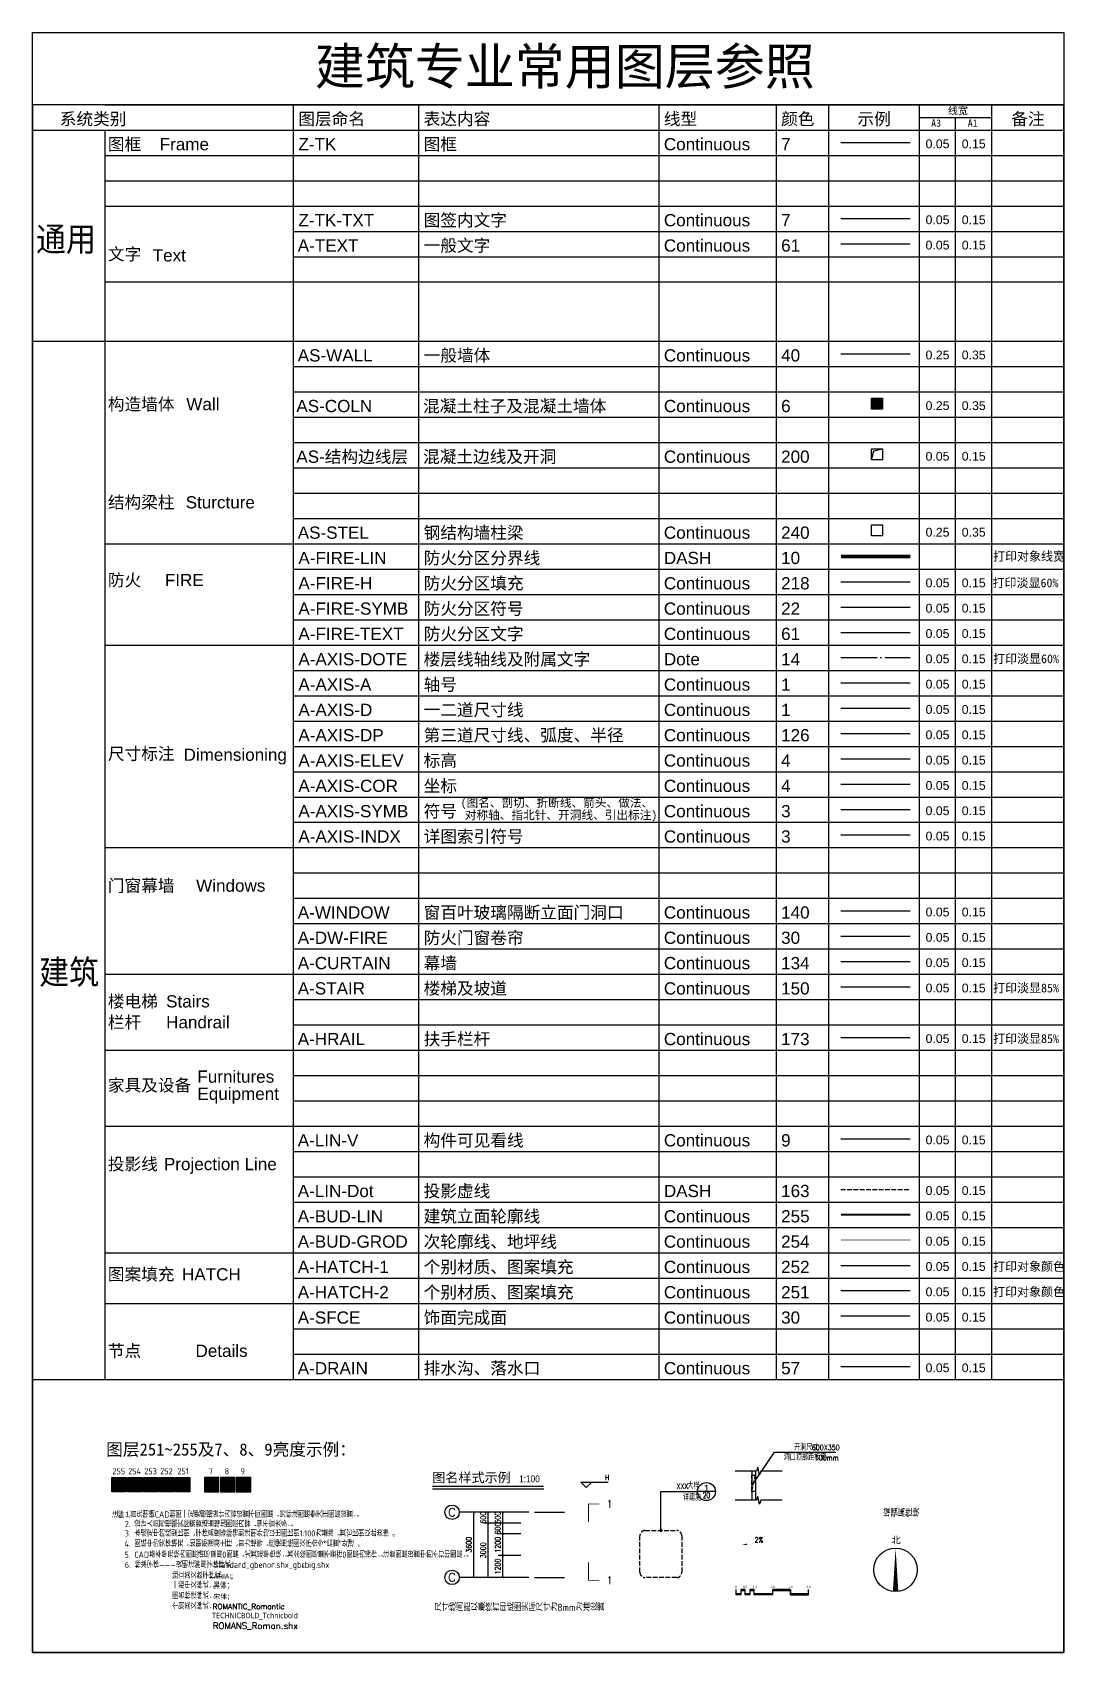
# Model space of a CAD drawing. Extents: x -821772 to -21949, y 506164 to 1049594.
# Drawn here: x -579910 to -522854, y 909596 to 999179 of the extents above; entities that cross this region are included whole.
import ezdxf
from ezdxf.enums import TextEntityAlignment as Align

# ---------------------------------------------------------------- set-up
doc = ezdxf.new("R2010")
doc.units = 0
doc.header["$LTSCALE"] = 1000
doc.header["$MEASUREMENT"] = 0
for name, pattern in [('CENTER', [50.8, 31.75, -6.35, 6.35, -6.35]), ('DASH', [0.35, 0.25, -0.1]), ('DOTE', [2.42, 2, -0.2, 0.02, -0.2])]:
    doc.linetypes.add(name, pattern=pattern)
doc.layers.get('Defpoints').update_dxf_attribs({"color": 210})
doc.layers.add('0-T', color=5, linetype='Continuous', plot=False)
for name, color, linetype in [('A-AXIS-COR', 4, 'Continuous'), ('A-AXIS-D', 1, 'Continuous'), ('A-AXIS-DOTE', 14, 'DOTE'), ('A-AXIS-DP', 126, 'Continuous'), ('A-AXIS-ELEV', 4, 'Continuous'), ('A-AXIS-INDX', 3, 'Continuous'), ('A-AXIS-SYMB', 3, 'Continuous'), ('A-BUD-GROD', 254, 'Continuous'), ('A-BUD-LIN', 255, 'Continuous'), ('A-CURTAIN', 134, 'Continuous'), ('A-DRAIN', 57, 'Continuous'), ('A-DW', 23, 'Continuous'), ('A-FIRE-H', 238, 'Continuous'), ('A-FIRE-LIN', 10, 'DASH'), ('A-FIRE-SYMB', 22, 'Continuous'), ('A-FIRE-TEXT', 61, 'Continuous'), ('A-HATCH-1', 252, 'Continuous'), ('A-HATCH-2', 251, 'Continuous'), ('A-HRAIL', 173, 'Continuous'), ('A-LIN-Dot', 163, 'DASH'), ('A-LIN-V', 9, 'Continuous'), ('A-SFCE', 30, 'Continuous'), ('A-STAIR', 150, 'Continuous'), ('A-TEXT', 61, 'Continuous'), ('A-WINDOW', 140, 'Continuous'), ('AS-COLN', 6, 'Continuous'), ('AS-COLN-H', 135, 'Continuous'), ('AS-STEL', 240, 'Continuous'), ('AS-WALL', 40, 'Continuous'), ('AS-结构边线层', 200, 'Continuous'), ('G-LIN-STE', 10, 'CENTER'), ('Z-TK', 7, 'Continuous'), ('Z-TK-TXT', 7, 'Continuous')]:
    doc.layers.add(name, color=color, linetype=linetype)
doc.styles.add('_TCH_AXIS', font='COMPLEX', dxfattribs={"width": 0.7, "bigfont": 'GBCBIG'})
doc.styles.add('_TCH_DIM', font='SIMPLEX', dxfattribs={"width": 0.7, "bigfont": 'GBCBIG'})
doc.styles.add('_TCH_DIM_T3', font='SIMPLEX', dxfattribs={"width": 0.705882, "bigfont": 'GBCBIG'})
doc.styles.add('_TCH_LABEL', font='COMPLEX', dxfattribs={"width": 0.7, "bigfont": 'GBCBIG'})
doc.styles.add('Arial', font='arial.ttf', dxfattribs={"width": 0.85})
doc.styles.add('ROMANS', font='ROMANS', dxfattribs={"width": 0.7})
doc.styles.add('ROMANTIC', font='SIMPLEX', dxfattribs={"width": 0.7, "bigfont": 'GBCBIG'})
doc.styles.get("Standard").update_dxf_attribs({"font": '@TSSDENG', "width": 0.75, "bigfont": 'GBCBIG'})
doc.styles.add('TECHNICBOLD', font='verdana.ttf', dxfattribs={"width": 0.8})
doc.styles.add('宋体', font='')
doc.styles.add('黑体', font='simhei.ttf', dxfattribs={"width": 0.7})
doc.styles.get('宋体').set_extended_font_data('SimSun')
doc.dimstyles.new('_TCH_ARCH&&100', dxfattribs={"dimtxt": 297.5, "dimasz": 100, "dimexe": 250, "dimexo": 300, "dimgap": 126.25, "dimtad": 1, "dimdec": 0, "dimzin": 0, "dimdsep": 46, "dimtxsty": '_TCH_DIM_T3', "dimblk": 'ARCHTICK', "dimcen": 0.09, "dimclrt": 7, "dimazin": 2, "dimtfac": 1, "dimtdec": 0, "dimtix": 1, "dimtmove": 2, "dimatfit": 3, "dimfxl": 0, "dimtolj": 1, "dimtzin": 0, "dimarcsym": 0})

msp = doc.modelspace()

# ---------------------------------------------------------------- texts
for s, height, style, p in [('建筑专业常用图层参照', 2025.53, '黑体', (-564296.1, 996290.3)), ('系统类别', 675.18, '黑体', (-578396.6, 994058.6)), ('图层命名', 675.18, '黑体', (-565207.6, 994058.6)), ('表达内容', 675.18, '黑体', (-558283.4, 994058.6)), ('线型', 675.18, '黑体', (-545004.3, 994058.6)), ('颜色', 675.18, '黑体', (-538522.5, 994058.6)), ('示例', 675.18, '黑体', (-534303.2, 994058.6)), ('线宽', 405.11, '黑体', (-529303.2, 994643.4)), ('备注', 675.18, '黑体', (-525803.2, 994058.6)), ('A3', 405.11, '黑体', (-530229.7, 993959.7)), ('A1', 405.11, '黑体', (-528206.9, 993959.7)), ('图框', 675.18, '黑体', (-575738, 992658.6)), ('Frame', 675.18, 'Arial', (-572873, 992658.6)), ('文字', 675.18, '黑体', (-575738, 986581.7)), ('Text', 675.18, 'Arial', (-573260.2, 986514.3)), ('构造墙体', 675.18, '黑体', (-575738, 978286.5)), ('Wall', 675.18, 'Arial', (-571402.4, 978286.5)), ('结构梁柱', 675.18, '黑体', (-575738, 972859.4)), ('Sturcture', 675.18, 'Arial', (-571437.5, 972859.4)), ('防火', 675.18, '黑体', (-575738, 968561.5)), ('FIRE', 675.18, 'Arial', (-572586.6, 968561.5)), ('尺寸标注', 675.18, '黑体', (-575738, 958958.6)), ('Dimensioning', 675.177, 'Arial', (-571555.4, 958902.6)), ('门窗幕墙', 675.18, '黑体', (-575738, 951664.8)), ('Windows', 675.18, 'Arial', (-570858.7, 951664.8)), ('楼电梯', 675.18, '黑体', (-575738, 945267.2)), ('Stairs', 675.18, 'Arial', (-572518.2, 945267.2)), ('栏杆', 675.18, '黑体', (-575738, 944111.9)), ('Handrail', 675.18, 'Arial', (-572518.2, 944111.9)), ('Furnitures', 675.18, 'Arial', (-570788.9, 941105.8)), ('家具及设备', 675.18, '黑体', (-575738, 940627.7)), ('Equipment', 675.18, 'Arial', (-570788.9, 940157.6)), ('投影线', 675.18, '黑体', (-575738, 936269.6)), ('Projection Line', 675.177, 'Arial', (-572639.7, 936269.6)), ('图案填充', 675.18, '黑体', (-575738, 930174.2)), ('HATCH', 675.18, 'Arial', (-571639, 930174.2)), ('节点', 675.18, '黑体', (-575738, 925944.3)), ('Details', 675.18, 'Arial', (-570894.7, 925944.3))]:
    msp.add_text(s, height=height, dxfattribs=dict(style=style)).set_placement(p)
at = {"style": '黑体', "width": 0.9}
for s, p in [('通用', (-579712.5, 987072.1)), ('建筑', (-579539.5, 946549.7))]:
    msp.add_text(s, height=1349.98, dxfattribs=at).set_placement(p)
at = {"layer": 'A-AXIS-COR'}
for s, height, style, p in [('A-AXIS-COR', 675.18, 'Arial', (-565207.6, 957182.8)), ('坐标', 675.18, '黑体', (-558283.4, 957182.8)), ('Continuous', 675.18, 'Arial', (-545004.3, 957182.8)), ('4', 675.2, 'Arial', (-538522.5, 957182.8)), ('0.05', 486.13, 'Arial', (-530537.5, 957299.7)), ('0.15', 486.13, 'Arial', (-528537.5, 957299.7))]:
    msp.add_text(s, height=height, dxfattribs=dict(at, style=style)).set_placement(p)
at = {"layer": 'A-AXIS-D'}
for s, height, style, p in [('A-AXIS-A', 675.18, 'Arial', (-565207.6, 962782.8)), ('轴号', 675.18, '黑体', (-558283.4, 962782.8)), ('Continuous', 675.18, 'Arial', (-545004.3, 962782.8)), ('1', 675.2, 'Arial', (-538522.5, 962782.8)), ('0.05', 486.13, 'Arial', (-530537.5, 962899.7)), ('0.15', 486.13, 'Arial', (-528537.5, 962899.7)), ('一二道尺寸线', 675.18, '黑体', (-558283.4, 961382.8)), ('A-AXIS-D', 675.18, 'Arial', (-565207.6, 961382.8)), ('Continuous', 675.18, 'Arial', (-545004.3, 961382.8)), ('1', 675.2, 'Arial', (-538522.5, 961382.8)), ('0.05', 486.13, 'Arial', (-530537.5, 961499.7)), ('0.15', 486.13, 'Arial', (-528537.5, 961499.7))]:
    msp.add_text(s, height=height, dxfattribs=dict(at, style=style)).set_placement(p)
at = {"layer": 'A-AXIS-D', "style": '_TCH_AXIS', "width": 1.4}
for p, p2 in [((-556940, 917128.9), (-556487.5, 917128.9)), ((-556940, 913528.8), (-556487.5, 913528.8))]:
    msp.add_text('C', height=452.5, dxfattribs=at).set_placement(p, p2, align=Align.FIT)
at = {"layer": 'A-AXIS-DOTE'}
for s, height, style, p in [('A-AXIS-DOTE', 675.177, 'Arial', (-565207.6, 964182.8)), ('楼层线轴线及附属文字', 675.18, '黑体', (-558283.4, 964182.8)), ('Dote', 675.18, 'Arial', (-545004.3, 964182.8)), ('14', 675.18, 'Arial', (-538522.5, 964182.8)), ('打印淡显60%%%', 486.13, '黑体', (-526807.7, 964299.7)), ('0.05', 486.13, 'Arial', (-530537.5, 964299.7)), ('0.15', 486.13, 'Arial', (-528537.5, 964299.7))]:
    msp.add_text(s, height=height, dxfattribs=dict(at, style=style)).set_placement(p)
at = {"layer": 'A-AXIS-DP'}
for s, height, style, p in [('A-AXIS-DP', 675.18, 'Arial', (-565207.6, 959982.8)), ('第三道尺寸线、弧度、半径', 675.177, '黑体', (-558283.4, 959982.8)), ('Continuous', 675.18, 'Arial', (-545004.3, 959982.8)), ('126', 675.18, 'Arial', (-538522.5, 959982.8)), ('0.05', 486.13, 'Arial', (-530537.5, 960099.7)), ('0.15', 486.13, 'Arial', (-528537.5, 960099.7))]:
    msp.add_text(s, height=height, dxfattribs=dict(at, style=style)).set_placement(p)
at = {"layer": 'A-AXIS-ELEV'}
for s, height, style, p in [('A-AXIS-ELEV', 675.177, 'Arial', (-565207.6, 958582.8)), ('标高', 675.18, '黑体', (-558283.4, 958582.8)), ('Continuous', 675.18, 'Arial', (-545004.3, 958582.8)), ('4', 675.2, 'Arial', (-538522.5, 958582.8)), ('0.05', 486.13, 'Arial', (-530537.5, 958699.7)), ('0.15', 486.13, 'Arial', (-528537.5, 958699.7))]:
    msp.add_text(s, height=height, dxfattribs=dict(at, style=style)).set_placement(p)
at = {"layer": 'A-AXIS-INDX'}
for s, height, style, p in [('A-AXIS-INDX', 675.177, 'Arial', (-565207.6, 954382.8)), ('详图索引符号', 675.18, '黑体', (-558283.4, 954382.8)), ('Continuous', 675.18, 'Arial', (-545004.3, 954382.8)), ('3', 675.2, 'Arial', (-538522.5, 954382.8)), ('0.05', 486.13, 'Arial', (-530537.5, 954499.7)), ('0.15', 486.13, 'Arial', (-528537.5, 954499.7))]:
    msp.add_text(s, height=height, dxfattribs=dict(at, style=style)).set_placement(p)
at = {"layer": 'A-AXIS-SYMB'}
for s, height, style, p in [('(图名、剖切、折断线、箭头、做法、', 472.624, '黑体', (-556233.8, 956350.9)), ('A-AXIS-SYMB', 675.177, 'Arial', (-565207.6, 955782.8)), ('符号', 675.18, '黑体', (-558283.4, 955782.8)), ('对称轴、指北针、开洞线、引出标注)', 472.624, '黑体', (-556009.5, 955670.4)), ('Continuous', 675.18, 'Arial', (-545004.3, 955782.8)), ('3', 675.2, 'Arial', (-538522.5, 955782.8)), ('0.05', 486.13, 'Arial', (-530537.5, 955899.7)), ('0.15', 486.13, 'Arial', (-528537.5, 955899.7))]:
    msp.add_text(s, height=height, dxfattribs=dict(at, style=style)).set_placement(p)
at = {"layer": 'A-BUD-GROD'}
for s, height, style, p in [('A-BUD-GROD', 675.18, 'Arial', (-565242.2, 931982.8)), ('次轮廓线、地坪线', 675.18, '黑体', (-558283.4, 931982.8)), ('Continuous', 675.18, 'Arial', (-545004.3, 931982.8)), ('254', 675.18, 'Arial', (-538522.5, 931982.8)), ('0.05', 486.13, 'Arial', (-530537.5, 932099.7)), ('0.15', 486.13, 'Arial', (-528537.5, 932099.7))]:
    msp.add_text(s, height=height, dxfattribs=dict(at, style=style)).set_placement(p)
at = {"layer": 'A-BUD-LIN'}
for s, height, style, p in [('A-BUD-LIN', 675.18, 'Arial', (-565242.2, 933382.8)), ('建筑立面轮廓线', 675.18, '黑体', (-558283.4, 933382.8)), ('Continuous', 675.18, 'Arial', (-545004.3, 933382.8)), ('255', 675.18, 'Arial', (-538522.5, 933382.8)), ('0.05', 486.13, 'Arial', (-530537.5, 933499.7)), ('0.15', 486.13, 'Arial', (-528537.5, 933499.7))]:
    msp.add_text(s, height=height, dxfattribs=dict(at, style=style)).set_placement(p)
at = {"layer": 'A-CURTAIN'}
for s, height, style, p in [('A-CURTAIN', 675.18, 'Arial', (-565242.2, 947382.8)), ('幕墙', 675.18, '黑体', (-558283.4, 947382.8)), ('Continuous', 675.18, 'Arial', (-545004.3, 947382.8)), ('134', 675.18, 'Arial', (-538522.5, 947382.8)), ('0.05', 486.13, 'Arial', (-530537.5, 947499.7)), ('0.15', 486.13, 'Arial', (-528537.5, 947499.7))]:
    msp.add_text(s, height=height, dxfattribs=dict(at, style=style)).set_placement(p)
at = {"layer": 'A-DRAIN'}
for s, height, style, p in [('A-DRAIN', 675.18, 'Arial', (-565242.2, 924982.8)), ('排水沟、落水口', 675.18, '黑体', (-558283.4, 924982.8)), ('Continuous', 675.18, 'Arial', (-545004.3, 924982.8)), ('57', 675.18, 'Arial', (-538522.5, 924982.8)), ('0.05', 486.13, 'Arial', (-530537.5, 925099.7)), ('0.15', 486.13, 'Arial', (-528537.5, 925099.7))]:
    msp.add_text(s, height=height, dxfattribs=dict(at, style=style)).set_placement(p)
at = {"layer": 'A-DW'}
for s, height, style, p in [('A-DW-FIRE', 675.18, 'Arial', (-565242.2, 948782.8)), ('防火门窗卷帘', 675.18, '黑体', (-558283.4, 948782.8)), ('Continuous', 675.18, 'Arial', (-545004.3, 948782.8)), ('30', 675.18, 'Arial', (-538522.5, 948782.8)), ('0.05', 486.13, 'Arial', (-530537.5, 948899.7)), ('0.15', 486.13, 'Arial', (-528537.5, 948899.7))]:
    msp.add_text(s, height=height, dxfattribs=dict(at, style=style)).set_placement(p)
at = {"layer": 'A-FIRE-H'}
for s, height, style, p in [('A-FIRE-H', 675.18, 'Arial', (-565207.6, 968382.8)), ('防火分区填充', 675.18, '黑体', (-558283.4, 968382.8)), ('Continuous', 675.18, 'Arial', (-545004.3, 968382.8)), ('218', 675.18, 'Arial', (-538522.5, 968382.8)), ('0.05', 486.13, 'Arial', (-530537.5, 968499.7)), ('0.15', 486.13, 'Arial', (-528537.5, 968499.7)), ('打印淡显60%%%', 486.13, '黑体', (-526837.2, 968499.7))]:
    msp.add_text(s, height=height, dxfattribs=dict(at, style=style)).set_placement(p)
at = {"layer": 'A-FIRE-LIN'}
for s, style, p in [('A-FIRE-LIN', 'Arial', (-565207.6, 969782.8)), ('防火分区分界线', '黑体', (-558283.4, 969782.8)), ('DASH', 'Arial', (-545004.3, 969782.8)), ('10', 'Arial', (-538522.5, 969782.8))]:
    msp.add_text(s, height=675.18, dxfattribs=dict(at, style=style)).set_placement(p)
at = {"layer": 'A-FIRE-SYMB'}
for s, height, style, p in [('A-FIRE-SYMB', 675.177, 'Arial', (-565207.6, 966982.8)), ('防火分区符号', 675.18, '黑体', (-558283.4, 966982.8)), ('Continuous', 675.18, 'Arial', (-545004.3, 966982.8)), ('22', 675.18, 'Arial', (-538522.5, 966982.8)), ('0.05', 486.13, 'Arial', (-530537.5, 967099.7)), ('0.15', 486.13, 'Arial', (-528537.5, 967099.7))]:
    msp.add_text(s, height=height, dxfattribs=dict(at, style=style)).set_placement(p)
at = {"layer": 'A-FIRE-TEXT'}
for s, height, style, p in [('A-FIRE-TEXT', 675.177, 'Arial', (-565207.6, 965582.8)), ('防火分区文字', 675.18, '黑体', (-558283.4, 965582.8)), ('Continuous', 675.18, 'Arial', (-545004.3, 965582.8)), ('61', 675.18, 'Arial', (-538522.5, 965582.8)), ('0.05', 486.13, 'Arial', (-530537.5, 965699.7)), ('0.15', 486.13, 'Arial', (-528537.5, 965699.7))]:
    msp.add_text(s, height=height, dxfattribs=dict(at, style=style)).set_placement(p)
at = {"layer": 'A-HATCH-1'}
for s, height, style, p in [('A-HATCH-1', 675.18, 'Arial', (-565242.2, 930582.8)), ('个别材质、图案填充', 675.18, '黑体', (-558283.4, 930582.8)), ('Continuous', 675.18, 'Arial', (-545004.3, 930582.8)), ('252', 675.18, 'Arial', (-538522.5, 930582.8)), ('0.05', 486.13, 'Arial', (-530537.5, 930699.7)), ('0.15', 486.13, 'Arial', (-528537.5, 930699.7)), ('打印对象颜色', 486.13, '黑体', (-526807.7, 930699.7))]:
    msp.add_text(s, height=height, dxfattribs=dict(at, style=style)).set_placement(p)
at = {"layer": 'A-HATCH-2'}
for s, height, style, p in [('个别材质、图案填充', 675.18, '黑体', (-558283.4, 929182.8)), ('Continuous', 675.18, 'Arial', (-545004.3, 929182.8)), ('A-HATCH-2', 675.18, 'Arial', (-565242.2, 929182.8)), ('251', 675.18, 'Arial', (-538522.5, 929182.8)), ('0.05', 486.13, 'Arial', (-530537.5, 929299.7)), ('0.15', 486.13, 'Arial', (-528537.5, 929299.7)), ('打印对象颜色', 486.13, '黑体', (-526807.7, 929299.7))]:
    msp.add_text(s, height=height, dxfattribs=dict(at, style=style)).set_placement(p)
at = {"layer": 'A-HRAIL'}
for s, height, style, p in [('A-HRAIL', 675.18, 'Arial', (-565242.2, 943182.8)), ('扶手栏杆', 675.18, '黑体', (-558283.4, 943182.8)), ('Continuous', 675.18, 'Arial', (-545004.3, 943182.8)), ('173', 675.18, 'Arial', (-538522.5, 943182.8)), ('0.05', 486.13, 'Arial', (-530537.5, 943299.7)), ('0.15', 486.13, 'Arial', (-528537.5, 943299.7)), ('打印淡显85%%%', 486.13, '黑体', (-526807.7, 943299.7))]:
    msp.add_text(s, height=height, dxfattribs=dict(at, style=style)).set_placement(p)
at = {"layer": 'A-LIN-Dot'}
for s, height, style, p in [('A-LIN-Dot', 675.18, 'Arial', (-565242.2, 934782.8)), ('投影虚线', 675.18, '黑体', (-558283.4, 934782.8)), ('DASH', 675.18, 'Arial', (-545004.3, 934782.8)), ('163', 675.18, 'Arial', (-538522.5, 934782.8)), ('0.05', 486.13, 'Arial', (-530537.5, 934899.7)), ('0.15', 486.13, 'Arial', (-528537.5, 934899.7))]:
    msp.add_text(s, height=height, dxfattribs=dict(at, style=style)).set_placement(p)
at = {"layer": 'A-LIN-V'}
for s, height, style, p in [('A-LIN-V', 675.18, 'Arial', (-565242.2, 937582.8)), ('构件可见看线', 675.18, '黑体', (-558283.4, 937582.8)), ('Continuous', 675.18, 'Arial', (-545004.3, 937582.8)), ('9', 675.2, 'Arial', (-538522.5, 937582.8)), ('0.05', 486.13, 'Arial', (-530537.5, 937699.7)), ('0.15', 486.13, 'Arial', (-528537.5, 937699.7))]:
    msp.add_text(s, height=height, dxfattribs=dict(at, style=style)).set_placement(p)
at = {"layer": 'A-SFCE'}
for s, height, style, p in [('A-SFCE', 675.18, 'Arial', (-565242.2, 927782.8)), ('饰面完成面', 675.18, '黑体', (-558283.4, 927782.8)), ('Continuous', 675.18, 'Arial', (-545004.3, 927782.8)), ('30', 675.18, 'Arial', (-538522.5, 927782.8)), ('0.05', 486.13, 'Arial', (-530537.5, 927899.7)), ('0.15', 486.13, 'Arial', (-528537.5, 927899.7))]:
    msp.add_text(s, height=height, dxfattribs=dict(at, style=style)).set_placement(p)
at = {"layer": 'A-STAIR'}
for s, height, style, p in [('A-STAIR', 675.18, 'Arial', (-565242.2, 945982.8)), ('楼梯及坡道', 675.18, '黑体', (-558283.4, 945982.8)), ('Continuous', 675.18, 'Arial', (-545004.3, 945982.8)), ('150', 675.18, 'Arial', (-538522.5, 945982.8)), ('0.05', 486.13, 'Arial', (-530537.5, 946099.7)), ('0.15', 486.13, 'Arial', (-528537.5, 946099.7)), ('打印淡显85%%%', 486.13, '黑体', (-526807.7, 946099.7))]:
    msp.add_text(s, height=height, dxfattribs=dict(at, style=style)).set_placement(p)
at = {"layer": 'A-TEXT'}
for s, height, style, p in [('A-TEXT', 675.18, 'Arial', (-565242.2, 987058.6)), ('一般文字', 675.18, '黑体', (-558283.4, 987058.6)), ('Continuous', 675.18, 'Arial', (-545004.3, 987058.6)), ('61', 675.18, 'Arial', (-538522.5, 987058.6)), ('0.05', 486.13, 'Arial', (-530537.5, 987175.5)), ('0.15', 486.13, 'Arial', (-528537.5, 987175.5)), ('图层251~255及7、8、9亮度示例：', 675.177, '黑体', (-575830.9, 920489.7)), ('开洞尺寸', 337.59, '_TCH_LABEL', (-537808.2, 920783.6)), ('洞口顶部距板底', 337.59, '_TCH_LABEL', (-538385.5, 920223.6)), ('图名样式示例', 528.69, '宋体', (-557800.7, 919011.1)), ('详建施', 337.59, '_TCH_LABEL', (-543952.3, 918006.9)), ('大样', 337.59, '_TCH_LABEL', (-543710.2, 918651.6)), ('北', 377.6, '宋体', (-532437, 915626.9)), ('宋体；', 262.88, '宋体', (-569897.5, 912562.4)), ('ROMANTIC_Romantic', 295.75, 'ROMANTIC', (-569942.7, 911994.8)), ('ROMANS_Roman.shx', 350, 'ROMANS', (-569939.1, 910902.5))]:
    msp.add_text(s, height=height, dxfattribs=dict(at, style=style)).set_placement(p)
for s, height, style, width, p in [('600X350', 297.5, '_TCH_LABEL', 0.705882, (-536825.2, 920783.6)), ('100mm', 297.5, '_TCH_LABEL', 0.705882, (-536665.2, 920223.6)), ('1:100', 386.6, 'Arial', 0.85, (-553009.4, 919011.1)), ('H', 297.5, '_TCH_DIM', 0.705882, (-548261.3, 919123.5)), ('XXX', 297.5, '_TCH_LABEL', 0.705882, (-544310.2, 918651.6)), ('1', 425, '_TCH_LABEL', 0.705882, (-548135.2, 917596.8)), ('2%', 297.5, '_TCH_LABEL', 0.705882, (-539994.8, 915681.6)), ('ARIAL', 270.24, 'Arial', 0.85, (-569882.1, 913680.8)), ('；', 270.2, 'Arial', 0.85, (-568954.2, 913680.8)), ('1', 425, '_TCH_LABEL', 0.705882, (-548135.2, 913378.1)), ('黑体；', 350, '黑体', 0.75, (-569912.5, 913150.5)), ('TECHNICBOLD_Tchnicbold', 299.25, 'TECHNICBOLD', 0.8, (-569983.2, 911496.7))]:
    msp.add_text(s, height=height, dxfattribs=dict(at, style=style, width=width)).set_placement(p)
for s, height, p in [('255', 337.59, (-575484.8, 919455.1)), ('254', 337.59, (-574616.2, 919455.1)), ('253', 337.59, (-573724.8, 919455.1)), ('252', 337.59, (-572844.8, 919455.1)), ('251', 337.59, (-571896.2, 919455.1)), ('7', 337.6, (-570161.5, 919455.1)), ('8', 337.6, (-569281.5, 919455.1)), ('9', 337.6, (-568401.5, 919455.1)), ('注解：', 337.59, (-575514.3, 917029.2)), ('1.首先明确CAD制图一定要根据设计内容设置不同图层，另标注图层参天正图层设置；', 337.589, (-574760.7, 917062.5)), ('增强属性块', 400, (-532878.9, 917105.8)), ('2. 设计人员可根据实际需要适当增加图层内容，但不宜太多；', 337.589, (-574803.5, 916530.9)), ('4. 图纸中的实体填充，如钢筋混凝土柱、剪力墙等，应使用绘图次序命令“后置”处理。', 337.589, (-574822.3, 915445.2)), ('3. 本规定中的线型比例、字体高度等除特别注明外均以出图比例1:100为基准，其它比例以此类推。', 337.589, (-574803.5, 916014.9)), ('5. CAD基本单元块内图层请尽量用0图层，尤其是单色块；其余绘图尽量不要在0图层内操作；注意图层设置中的不打印图层；', 337.589, (-574822.3, 914841.3)), ('6. 标准字体———说明注解用字体样式：', 337.589, (-574803.5, 914279.7)), ('独立英文数字样式：', 337.59, (-572190.8, 913680.8)), ('图名标注样式：', 337.59, (-572190.8, 912562.4)), ('一般中文样式：', 337.59, (-572190.8, 913145.9)), ('个别英文样式：', 337.59, (-572190.8, 911988.3)), ('尺寸线间距以最终打印成图实际尺寸为8mm为准设置', 400, (-557692.4, 911892.9))]:
    msp.add_text(s, height=height, dxfattribs=at).set_placement(p)
at = {"layer": 'A-TEXT', "style": '_TCH_LABEL'}
for s, height, width, p, p2 in [('20', 321.99, 0.772059, (-542852.2, 918136.5), (-542449.7, 918136.5)), ('1', 322, 2.916667, (-542852.2, 918539), (-542449.7, 918539))]:
    msp.add_text(s, height=height, dxfattribs=dict(at, width=width)).set_placement(p, p2, align=Align.FIT)
at = {"layer": 'A-TEXT', "width": 0.8}
for s, height, p in [('Standard_gbenor.shx_gbcbig.shx', 350, (-569894.9, 914279.7)), ('；', 337.6, (-565157.1, 914279.7))]:
    msp.add_text(s, height=height, dxfattribs=at).set_placement(p)
at = {"layer": 'A-WINDOW'}
for s, height, style, p in [('A-WINDOW', 675.18, 'Arial', (-565242.2, 950182.8)), ('窗百叶玻璃隔断立面门洞口', 675.177, '黑体', (-558283.4, 950182.8)), ('Continuous', 675.18, 'Arial', (-545004.3, 950182.8)), ('140', 675.18, 'Arial', (-538522.5, 950182.8)), ('0.05', 486.13, 'Arial', (-530537.5, 950299.7)), ('0.15', 486.13, 'Arial', (-528537.5, 950299.7))]:
    msp.add_text(s, height=height, dxfattribs=dict(at, style=style)).set_placement(p)
at = {"layer": 'AS-COLN'}
for s, height, style, p in [('AS-COLN', 675.18, 'Arial', (-565319.5, 978182.8)), ('混凝土柱子及混凝土墙体', 675.177, '黑体', (-558317.9, 978182.8)), ('Continuous', 675.18, 'Arial', (-545004.3, 978182.8)), ('6', 675.2, 'Arial', (-538522.5, 978182.8)), ('0.25', 486.13, 'Arial', (-530537.5, 978299.7)), ('0.35', 486.13, 'Arial', (-528537.5, 978299.7))]:
    msp.add_text(s, height=height, dxfattribs=dict(at, style=style)).set_placement(p)
at = {"layer": 'AS-STEL'}
for s, height, style, p in [('AS-STEL', 675.18, 'Arial', (-565242.2, 971182.8)), ('钢结构墙柱梁', 675.18, '黑体', (-558283.4, 971177.3)), ('Continuous', 675.18, 'Arial', (-545004.3, 971182.8)), ('240', 675.18, 'Arial', (-538522.5, 971182.8)), ('0.25', 486.13, 'Arial', (-530537.5, 971299.7)), ('0.35', 486.13, 'Arial', (-528537.5, 971299.7))]:
    msp.add_text(s, height=height, dxfattribs=dict(at, style=style)).set_placement(p)
at = {"layer": 'AS-WALL'}
for s, height, style, p in [('AS-WALL', 675.18, 'Arial', (-565242.2, 980982.8)), ('一般墙体', 675.18, '黑体', (-558283.4, 980982.8)), ('Continuous', 675.18, 'Arial', (-545004.3, 980982.8)), ('40', 675.18, 'Arial', (-538522.5, 980982.8)), ('0.25', 486.13, 'Arial', (-530537.5, 981099.7)), ('0.35', 486.13, 'Arial', (-528537.5, 981099.7))]:
    msp.add_text(s, height=height, dxfattribs=dict(at, style=style)).set_placement(p)
at = {"layer": 'AS-结构边线层'}
for s, style, p in [('AS-结构边线层', 'Arial', (-565319.5, 975382.8)), ('混凝土边线及开洞', '黑体', (-558317.9, 975382.8))]:
    msp.add_text(s, height=675.18, dxfattribs=dict(at, style=style)).set_placement(p)
at = {"layer": 'AS-结构边线层', "ltscale": 100, "style": 'Arial'}
for s, height, p in [('Continuous', 675.18, (-545004.3, 975382.8)), ('200', 675.18, (-538522.5, 975382.8)), ('0.05', 486.13, (-530537.5, 975499.7)), ('0.15', 486.13, (-528537.5, 975499.7))]:
    msp.add_text(s, height=height, dxfattribs=at).set_placement(p)
at = {"layer": 'G-LIN-STE', "style": '黑体'}
msp.add_text('打印对象线宽', height=486.13, dxfattribs=at).set_placement((-526807.7, 969968.6))
at = {"layer": 'Z-TK'}
for s, height, style, p in [('Z-TK', 675.18, 'Arial', (-565207.6, 992658.6)), ('图框', 675.18, '黑体', (-558283.4, 992658.6)), ('Continuous', 675.18, 'Arial', (-545004.3, 992658.6)), ('7', 675.2, 'Arial', (-538522.5, 992658.6)), ('0.05', 486.13, 'Arial', (-530537.5, 992775.5)), ('0.15', 486.13, 'Arial', (-528537.5, 992775.5))]:
    msp.add_text(s, height=height, dxfattribs=dict(at, style=style)).set_placement(p)
at = {"layer": 'Z-TK-TXT'}
for s, height, style, p in [('Z-TK-TXT', 675.18, 'Arial', (-565207.6, 988458.6)), ('图签内文字', 675.18, '黑体', (-558283.4, 988458.6)), ('Continuous', 675.18, 'Arial', (-545004.3, 988458.6)), ('7', 675.2, 'Arial', (-538522.5, 988458.6)), ('0.05', 486.13, 'Arial', (-530537.5, 988575.5)), ('0.15', 486.13, 'Arial', (-528537.5, 988575.5))]:
    msp.add_text(s, height=height, dxfattribs=dict(at, style=style)).set_placement(p)

# ---------------------------------------------------------------- blocks, each defined once
blk = doc.blocks.new('SCALE50')
for points in [[(3000, -100), (3000, 200), (2000, 200), (2000, -100), (1000, -100), (1000, 200), (750, 200), (750, -100), (500, -100), (500, 200), (250, 200), (250, -100), (0, -100), (0, 200)], [(3000, 200), (3000, -100), (4000, -100), (4000, 200)]]:
    blk.add_lwpolyline(points)
for points in [[(0, -100), (0, 0), (250, -100), (250, 0)], [(250, 100), (250, 200), (500, 100), (500, 200)], [(500, -100), (500, 0), (750, -100), (750, 0)], [(750, 100), (750, 200), (1000, 100), (1000, 200)], [(1000, -100), (1000, 0), (2000, -100), (2000, 0)], [(2000, 200), (2000, 100), (3000, 200), (3000, 100)], [(3000, 0), (3000, -100), (4000, 0), (4000, -100)]]:
    blk.add_solid(points)
at = {"layer": 'A-TEXT', "style": 'Arial'}
for s, p in [('0', (-58, 286)), ('0.5', (385, 286)), ('1.0', (925, 286)), ('2.0', (1887, 286)), ('3.0', (2882, 286)), ('4.0', (3882, 286))]:
    blk.add_text(s, height=116, dxfattribs=at).set_placement(p)
blk = doc.blocks.new('_ArchTick')
at = {"color": 0, "linetype": 'ByBlock', "const_width": 0.4}
blk.add_lwpolyline([(-0.5, -0.5), (0.5, 0.5)], dxfattribs=at)
blk = doc.blocks.new('*D3306')
at = {"layer": 'A-AXIS-D', "color": 0, "lineweight": -2}
for p, q in [((-552914, 916755), (-554964, 916755)), ((-554714, 913755), (-554714, 916755)), ((-552914, 913755), (-554964, 913755))]:
    blk.add_line(p, q, dxfattribs=at)
at = {"layer": 'Defpoints', "color": 0, "ltscale": 100}
for p in [(-554714, 916755), (-552614, 916755), (-552614, 913755)]:
    blk.add_point(p, dxfattribs=at)
at = {"layer": 'A-AXIS-D', "color": 0, "lineweight": -2, "ltscale": 100, "xscale": 100, "yscale": 100, "zscale": 100}
for p, rotation in [((-554714, 916755), 90), ((-554714, 913755), 270)]:
    blk.add_blockref('_ArchTick', p, dxfattribs=dict(at, rotation=rotation))
at = {"layer": 'A-AXIS-D', "color": 7, "ltscale": 100, "insert": (-554989, 915255), "char_height": 297.5, "attachment_point": 5, "rotation": 90, "style": '_TCH_DIM_T3'}
blk.add_mtext('\\A1;3000', dxfattribs=at)
blk = doc.blocks.new('*D3307')
at = {"layer": 'A-AXIS-D', "color": 0, "lineweight": -2}
for p, q in [((-552914, 917355), (-554964, 917355)), ((-554714, 916755), (-554714, 917355)), ((-552914, 916755), (-554964, 916755))]:
    blk.add_line(p, q, dxfattribs=at)
at = {"layer": 'Defpoints', "color": 0, "ltscale": 100}
for p in [(-554714, 917355), (-552614, 917355), (-552614, 916755)]:
    blk.add_point(p, dxfattribs=at)
at = {"layer": 'A-AXIS-D', "color": 0, "lineweight": -2, "ltscale": 100, "xscale": 100, "yscale": 100, "zscale": 100}
for p, rotation in [((-554714, 917355), 90), ((-554714, 916755), 270)]:
    blk.add_blockref('_ArchTick', p, dxfattribs=dict(at, rotation=rotation))
at = {"layer": 'A-AXIS-D', "color": 7, "ltscale": 100, "insert": (-554989, 917055), "char_height": 297.5, "attachment_point": 5, "rotation": 90, "style": '_TCH_DIM_T3'}
blk.add_mtext('\\A1;600', dxfattribs=at)
blk = doc.blocks.new('*D3308')
at = {"layer": 'A-AXIS-D', "color": 0, "lineweight": -2}
for p, q in [((-552464, 917355), (-555764, 917355)), ((-555514, 913755), (-555514, 917355)), ((-552464, 913755), (-555764, 913755))]:
    blk.add_line(p, q, dxfattribs=at)
at = {"layer": 'Defpoints', "color": 0, "ltscale": 100}
for p in [(-555514, 917355), (-552164, 917355), (-552164, 913755)]:
    blk.add_point(p, dxfattribs=at)
at = {"layer": 'A-AXIS-D', "color": 0, "lineweight": -2, "ltscale": 100, "xscale": 100, "yscale": 100, "zscale": 100}
for p, rotation in [((-555514, 917355), 90), ((-555514, 913755), 270)]:
    blk.add_blockref('_ArchTick', p, dxfattribs=dict(at, rotation=rotation))
at = {"layer": 'A-AXIS-D', "color": 7, "ltscale": 100, "insert": (-555789, 915555), "char_height": 297.5, "attachment_point": 5, "rotation": 90, "style": '_TCH_DIM_T3'}
blk.add_mtext('\\A1;3600', dxfattribs=at)
blk = doc.blocks.new('*D3309')
at = {"layer": 'A-AXIS-DP', "color": 0, "lineweight": -2}
for p, q in [((-552914, 914955), (-554164, 914955)), ((-553914, 913755), (-553914, 914955)), ((-552914, 913755), (-554164, 913755))]:
    blk.add_line(p, q, dxfattribs=at)
at = {"layer": 'Defpoints', "color": 0, "ltscale": 100}
for p in [(-553914, 914955), (-552614, 914955), (-552614, 913755)]:
    blk.add_point(p, dxfattribs=at)
at = {"layer": 'A-AXIS-DP', "color": 0, "lineweight": -2, "ltscale": 100, "xscale": 100, "yscale": 100, "zscale": 100}
for p, rotation in [((-553914, 914955), 90), ((-553914, 913755), 270)]:
    blk.add_blockref('_ArchTick', p, dxfattribs=dict(at, rotation=rotation))
at = {"layer": 'A-AXIS-DP', "color": 7, "ltscale": 100, "insert": (-554189, 914355), "char_height": 297.5, "attachment_point": 5, "rotation": 90, "style": '_TCH_DIM_T3'}
blk.add_mtext('\\A1;1200', dxfattribs=at)
blk = doc.blocks.new('*D3310')
at = {"layer": 'A-AXIS-DP', "color": 0, "lineweight": -2}
for p, q in [((-552914, 916155), (-554164, 916155)), ((-553914, 914955), (-553914, 916155)), ((-552914, 914955), (-554164, 914955))]:
    blk.add_line(p, q, dxfattribs=at)
at = {"layer": 'Defpoints', "color": 0, "ltscale": 100}
for p in [(-553914, 916155), (-552614, 916155), (-552614, 914955)]:
    blk.add_point(p, dxfattribs=at)
at = {"layer": 'A-AXIS-DP', "color": 0, "lineweight": -2, "ltscale": 100, "xscale": 100, "yscale": 100, "zscale": 100}
for p, rotation in [((-553914, 916155), 90), ((-553914, 914955), 270)]:
    blk.add_blockref('_ArchTick', p, dxfattribs=dict(at, rotation=rotation))
at = {"layer": 'A-AXIS-DP', "color": 7, "ltscale": 100, "insert": (-554189, 915555), "char_height": 297.5, "attachment_point": 5, "rotation": 90, "style": '_TCH_DIM_T3'}
blk.add_mtext('\\A1;1200', dxfattribs=at)
blk = doc.blocks.new('*D3311')
at = {"layer": 'A-AXIS-DP', "color": 0, "lineweight": -2}
for p, q in [((-552914, 916755), (-554164, 916755)), ((-553914, 916155), (-553914, 916755)), ((-552914, 916155), (-554164, 916155))]:
    blk.add_line(p, q, dxfattribs=at)
at = {"layer": 'Defpoints', "color": 0, "ltscale": 100}
for p in [(-553914, 916755), (-552614, 916755), (-552614, 916155)]:
    blk.add_point(p, dxfattribs=at)
at = {"layer": 'A-AXIS-DP', "color": 0, "lineweight": -2, "ltscale": 100, "xscale": 100, "yscale": 100, "zscale": 100}
for p, rotation in [((-553914, 916755), 90), ((-553914, 916155), 270)]:
    blk.add_blockref('_ArchTick', p, dxfattribs=dict(at, rotation=rotation))
at = {"layer": 'A-AXIS-DP', "color": 7, "ltscale": 100, "insert": (-554189, 916455), "char_height": 297.5, "attachment_point": 5, "rotation": 90, "style": '_TCH_DIM_T3'}
blk.add_mtext('\\A1;600', dxfattribs=at)
blk = doc.blocks.new('*D3312')
at = {"layer": 'A-AXIS-DP', "color": 0, "lineweight": -2}
for p, q in [((-552914, 917355), (-554164, 917355)), ((-553914, 916755), (-553914, 917355)), ((-552914, 916755), (-554164, 916755))]:
    blk.add_line(p, q, dxfattribs=at)
at = {"layer": 'Defpoints', "color": 0, "ltscale": 100}
for p in [(-553914, 917355), (-552614, 917355), (-552614, 916755)]:
    blk.add_point(p, dxfattribs=at)
at = {"layer": 'A-AXIS-DP', "color": 0, "lineweight": -2, "ltscale": 100, "xscale": 100, "yscale": 100, "zscale": 100}
for p, rotation in [((-553914, 917355), 90), ((-553914, 916755), 270)]:
    blk.add_blockref('_ArchTick', p, dxfattribs=dict(at, rotation=rotation))
at = {"layer": 'A-AXIS-DP', "color": 7, "ltscale": 100, "insert": (-554189, 917055), "char_height": 297.5, "attachment_point": 5, "rotation": 90, "style": '_TCH_DIM_T3'}
blk.add_mtext('\\A1;600', dxfattribs=at)

# ---------------------------------------------------------------- dimensions: what is measured, and where the dimension line sits
at = {"layer": 'A-AXIS-D'}
for base, p1, p2, picture, middle in [((-555513.8, 917355.2), (-552163.8, 913755.1), (-552163.8, 917355.2), '*D3308', (-555788.8, 915555.1)), ((-554713.8, 917355.2), (-552613.8, 916755.2), (-552613.8, 917355.2), '*D3307', (-554988.8, 917055.2)), ((-554713.8, 916755.2), (-552613.8, 913755.1), (-552613.8, 916755.2), '*D3306', (-554988.8, 915255.1))]:
    dim = msp.add_linear_dim(base=base, p1=p1, p2=p2, angle=90, dimstyle='_TCH_ARCH&&100', dxfattribs=at)
    dim.commit()
    dim.dimension.update_dxf_attribs({"geometry": picture, "text_midpoint": middle, "dimtype": 161})
at = {"layer": 'A-AXIS-DP'}
for base, p1, p2, picture, middle in [((-553913.8, 917355.2), (-552613.8, 916755.2), (-552613.8, 917355.2), '*D3312', (-554188.8, 917055.2)), ((-553913.8, 916755.2), (-552613.8, 916155.1), (-552613.8, 916755.2), '*D3311', (-554188.8, 916455.2)), ((-553913.8, 916155.1), (-552613.8, 914955.1), (-552613.8, 916155.1), '*D3310', (-554188.8, 915555.1)), ((-553913.8, 914955.1), (-552613.8, 913755.1), (-552613.8, 914955.1), '*D3309', (-554188.8, 914355.1))]:
    dim = msp.add_linear_dim(base=base, p1=p1, p2=p2, angle=90, dimstyle='_TCH_ARCH&&100', dxfattribs=at)
    dim.commit()
    dim.dimension.update_dxf_attribs({"geometry": picture, "text_midpoint": middle, "dimtype": 161})

# ---------------------------------------------------------------- hatches: boundary and pattern name
at = {"layer": 'AS-COLN-H'}
h = msp.add_hatch(color=256, dxfattribs=at)
h.dxf.hatch_style = 1
h.paths.add_polyline_path([(-533527.8, 978952.1), (-532927.8, 978952.1), (-532927.8, 978352.1), (-533527.8, 978352.1)])

# ---------------------------------------------------------------- linework, layer by layer
for p, q in [((-522901.1, 995178.6), (-579909.5, 995178.6)), ((-579909.5, 995178.6), (-579909.5, 909595.6)), ((-530901.1, 994478.6), (-526901.1, 994478.6)), ((-522901.1, 909595.6), (-522901.1, 995178.6)), ((-579909.5, 909595.6), (-522901.1, 909595.6))]:
    msp.add_line(p, q)
for points in [[(-575909.5, 995178.6), (-522901.1, 995178.6)], [(-565487.6, 995178.6), (-565487.6, 924702.8)], [(-558563.4, 995178.6), (-558563.4, 924702.8)], [(-545284.3, 995178.6), (-545284.3, 924702.8)], [(-538802.5, 995178.6), (-538802.5, 924702.8)], [(-535901.1, 995178.6), (-535901.1, 924702.8)], [(-530901.1, 995178.6), (-530901.1, 924702.8)], [(-528901.1, 994478.6), (-528901.1, 924702.8)], [(-526901.1, 995178.6), (-526901.1, 924702.8)], [(-522901.1, 995178.6), (-522901.1, 921595.6)], [(-579909.5, 993778.6), (-522901.1, 993778.6)], [(-575909.5, 993778.6), (-575909.5, 924702.8)], [(-575909.5, 992378.6), (-522901.1, 992378.6)], [(-575909.5, 990978.6), (-522901.1, 990978.6)], [(-575909.5, 989578.6), (-522901.1, 989578.6)], [(-565487.6, 988178.6), (-522901.1, 988178.6)], [(-565487.6, 986778.6), (-522901.1, 986778.6)], [(-575909.5, 985378.6), (-522901.1, 985378.6)], [(-579909.5, 982102.8), (-522901.1, 982102.8)], [(-565487.6, 980702.8), (-522901.1, 980702.8)], [(-565487.6, 979302.8), (-522901.1, 979302.8)], [(-565487.6, 977902.8), (-522901.1, 977902.8)], [(-565487.6, 976502.8), (-522901.1, 976502.8)], [(-565487.6, 975102.8), (-522901.1, 975102.8)], [(-565487.6, 973702.8), (-522901.1, 973702.8)], [(-565487.6, 972302.8), (-522901.1, 972302.8)], [(-575909.5, 970902.8), (-522901.1, 970902.8)], [(-565487.6, 969502.8), (-522901.1, 969502.8)], [(-565487.6, 968102.8), (-522901.1, 968102.8)], [(-565487.6, 966702.8), (-522901.1, 966702.8)], [(-575909.5, 965302.8), (-522901.1, 965302.8)], [(-575909.5, 965302.8), (-522901.1, 965302.8)], [(-565487.6, 963902.8), (-522901.1, 963902.8)], [(-565487.6, 962502.8), (-522901.1, 962502.8)], [(-565487.6, 961102.8), (-522901.1, 961102.8)], [(-565487.6, 959702.8), (-522901.1, 959702.8)], [(-565487.6, 958302.8), (-522901.1, 958302.8)], [(-565487.6, 956902.8), (-522901.1, 956902.8)], [(-565487.6, 955502.8), (-522901.1, 955502.8)], [(-575909.5, 954102.8), (-522901.1, 954102.8)], [(-565487.6, 952702.8), (-522901.1, 952702.8)], [(-565487.6, 951302.8), (-522901.1, 951302.8)], [(-565487.6, 949902.8), (-522901.1, 949902.8)], [(-565487.6, 948502.8), (-522901.1, 948502.8)], [(-575909.5, 947102.8), (-522901.1, 947102.8)], [(-575909.5, 947102.8), (-522901.1, 947102.8)], [(-565487.6, 945702.8), (-522901.1, 945702.8)], [(-565487.6, 944302.8), (-522901.1, 944302.8)], [(-575909.5, 942902.8), (-522901.1, 942902.8)], [(-565487.6, 941502.8), (-522901.1, 941502.8)], [(-565487.6, 940102.8), (-522901.1, 940102.8)], [(-575909.5, 938702.8), (-522901.1, 938702.8)], [(-575909.5, 938702.8), (-522901.1, 938702.8)], [(-575909.5, 938702.8), (-522901.1, 938702.8)], [(-565487.6, 937302.8), (-522901.1, 937302.8)], [(-565487.6, 935902.8), (-522901.1, 935902.8)], [(-565487.6, 934502.8), (-522901.1, 934502.8)], [(-565487.6, 933102.8), (-522901.1, 933102.8)], [(-565487.6, 933102.8), (-522901.1, 933102.8)], [(-575909.5, 931702.8), (-522901.1, 931702.8)], [(-565487.6, 930302.8), (-522901.1, 930302.8)], [(-575909.5, 928902.8), (-522901.1, 928902.8)], [(-575909.5, 928902.8), (-522901.1, 928902.8)], [(-575909.5, 928902.8), (-522901.1, 928902.8)], [(-565487.6, 927502.8), (-522901.1, 927502.8)], [(-565487.6, 926102.8), (-522901.1, 926102.8)], [(-579909.5, 924702.8), (-522901.1, 924702.8)]]:
    msp.add_lwpolyline(points)
for points in [[(-574721.2, 918485.8), (-575521.2, 918485.8), (-575521.2, 919285.8), (-574721.2, 919285.8)], [(-573841.2, 918485.8), (-574641.2, 918485.8), (-574641.2, 919285.8), (-573841.2, 919285.8)], [(-572961.2, 918485.8), (-573761.2, 918485.8), (-573761.2, 919285.8), (-572961.2, 919285.8)], [(-572081.2, 918485.8), (-572881.2, 918485.8), (-572881.2, 919285.8), (-572081.2, 919285.8)], [(-571201.2, 918485.8), (-572001.2, 918485.8), (-572001.2, 919285.8), (-571201.2, 919285.8)], [(-570401.2, 918485.8), (-569601.2, 918485.8), (-569601.2, 919285.8), (-570401.2, 919285.8)], [(-569521.2, 918485.8), (-568721.2, 918485.8), (-568721.2, 919285.8), (-569521.2, 919285.8)], [(-568641.2, 918485.8), (-567841.2, 918485.8), (-567841.2, 919285.8), (-568641.2, 919285.8)]]:
    msp.add_lwpolyline(points, close=True)
for points in [[(-574721.2, 919285.8), (-575521.2, 919285.8), (-574721.2, 918485.8), (-575521.2, 918485.8)], [(-573841.2, 919285.8), (-574641.2, 919285.8), (-573841.2, 918485.8), (-574641.2, 918485.8)], [(-572961.2, 919285.8), (-573761.2, 919285.8), (-572961.2, 918485.8), (-573761.2, 918485.8)], [(-572081.2, 919285.8), (-572881.2, 919285.8), (-572081.2, 918485.8), (-572881.2, 918485.8)], [(-571201.2, 919285.8), (-572001.2, 919285.8), (-571201.2, 918485.8), (-572001.2, 918485.8)], [(-570401.2, 919285.8), (-569601.2, 919285.8), (-570401.2, 918485.8), (-569601.2, 918485.8)], [(-569521.2, 919285.8), (-568721.2, 919285.8), (-569521.2, 918485.8), (-568721.2, 918485.8)], [(-568641.2, 919285.8), (-567841.2, 919285.8), (-568641.2, 918485.8), (-567841.2, 918485.8)]]:
    msp.add_solid(points)
at = {"layer": '0-T'}
msp.add_lwpolyline([(-579909.5, 999178.6), (-522901.1, 999178.6), (-522901.1, 909595.6), (-579909.5, 909595.6)], close=True, dxfattribs=at)
at = {"layer": 'A-AXIS-COR'}
msp.add_line((-535215.3, 957607.3), (-531385.7, 957607.3), dxfattribs=at)
at = {"layer": 'A-AXIS-D'}
for p, q in [((-535215.3, 963207.3), (-531385.7, 963207.3)), ((-535215.3, 961807.3), (-531385.7, 961807.3)), ((-552463.8, 917355.2), (-556313.8, 917355.2)), ((-552463.8, 913755.1), (-556313.8, 913755.1))]:
    msp.add_line(p, q, dxfattribs=at)
for centre in [(-556713.8, 917355.2), (-556713.8, 913755.1)]:
    msp.add_circle(centre, 400, dxfattribs=at)
at = {"layer": 'A-AXIS-DOTE'}
for p, q in [((-535215.3, 964607.3), (-531385.7, 964607.3)), ((-552163.8, 917355.2), (-550498.2, 917355.2)), ((-552163.8, 913755.1), (-550498.2, 913755.1))]:
    msp.add_line(p, q, dxfattribs=at)
at = {"layer": 'A-AXIS-DP'}
msp.add_line((-535215.3, 960407.3), (-531385.7, 960407.3), dxfattribs=at)
at = {"layer": 'A-AXIS-ELEV'}
for p, q in [((-535215.3, 959007.3), (-531385.7, 959007.3)), ((-549292.1, 918718.5), (-549592.1, 919018.5)), ((-549592.1, 919018.5), (-548091.3, 919018.5)), ((-549292.1, 918718.5), (-548992.1, 919018.5))]:
    msp.add_line(p, q, dxfattribs=at)
at = {"layer": 'A-AXIS-INDX'}
for p, q in [((-535215.3, 954807.3), (-531385.7, 954807.3)), ((-545172.9, 918498.7), (-543151, 918498.7)), ((-545172.9, 916410.2), (-545172.9, 918498.7)), ((-542151, 918498.7), (-543151, 918498.7))]:
    msp.add_line(p, q, dxfattribs=at)
for points in [[(-538469.7, 919629.3), (-539650.8, 919629.3), (-539727.3, 919419.3), (-539801.3, 919839.3), (-539875.8, 919629.3), (-541056.9, 919629.3)], [(-538469.7, 918015.4), (-539650.8, 918015.4), (-539727.3, 917805.4), (-539801.3, 918225.4), (-539875.8, 918015.4), (-541056.9, 918015.4)]]:
    msp.add_lwpolyline(points, dxfattribs=at)
at = {"layer": 'A-AXIS-INDX', "linetype": 'DASH'}
msp.add_lwpolyline([(-544311.2, 913743.3), (-546034.6, 913743.3, -0.4142136), (-546334.6, 914043.3), (-546334.6, 916050.1, -0.4142136), (-546034.6, 916350.1), (-544311.2, 916350.1, -0.4142136), (-544011.2, 916050.1), (-544011.2, 914043.3, -0.4142136)], format="xyb", close=True, dxfattribs=at)
at = {"layer": 'A-AXIS-INDX'}
msp.add_lwpolyline([(-545112.8, 916350.1, 1), (-545233, 916350.1, 1)], format="xyb", close=True, dxfattribs=at)
msp.add_lwpolyline([(-538906.2, 915576.6, 0, 0, 0), (-540703.3, 915576.6, 0, 80, 0), (-540403.3, 915576.6, 0, 0, 0)], format="xyseb", dxfattribs=at)
msp.add_circle((-542651, 918498.7), 500, dxfattribs=at)
at = {"layer": 'A-AXIS-SYMB'}
for p, q in [((-535215.3, 956207.3), (-531385.7, 956207.3)), ((-540043.1, 918958.2), (-538882.7, 920678.6)), ((-538882.7, 920678.6), (-535495.2, 920678.6))]:
    msp.add_line(p, q, dxfattribs=at)
for points, const_width in [([(-557800.7, 918794.3), (-551642.5, 918794.3)], 70), ([(-549170.9, 916809.3), (-549170.9, 917809.3), (-548570.9, 917809.3)], 50), ([(-548570.9, 913590.6), (-549170.9, 913590.6), (-549170.9, 914590.6)], 50)]:
    msp.add_lwpolyline(points, dxfattribs=dict(at, const_width=const_width))
msp.add_lwpolyline([(-557800.7, 918654.3), (-551642.5, 918654.3)], dxfattribs=at)
at = {"layer": 'A-AXIS-SYMB', "const_width": 40}
msp.add_lwpolyline([(-540054.3, 918941.6, 1), (-540032, 918974.8, 1)], format="xyb", close=True, dxfattribs=at)
at = {"layer": 'A-AXIS-SYMB'}
msp.add_lwpolyline([(-532195.4, 912976.9, 300, 0, 0), (-532195.4, 915376.9, 0, 0, 0)], format="xyseb", dxfattribs=at)
msp.add_circle((-532195.4, 914176.9), 1200, dxfattribs=at)
at = {"layer": 'A-BUD-GROD', "const_width": 50}
msp.add_lwpolyline([(-535215.3, 932407.3), (-531385.7, 932407.3)], dxfattribs=at)
at = {"layer": 'A-BUD-LIN', "const_width": 100}
msp.add_lwpolyline([(-535215.3, 933807.3), (-531385.7, 933807.3)], dxfattribs=at)
at = {"layer": 'A-CURTAIN'}
msp.add_line((-535215.3, 947807.3), (-531385.7, 947807.3), dxfattribs=at)
at = {"layer": 'A-DRAIN'}
msp.add_line((-535215.3, 925407.3), (-531385.7, 925407.3), dxfattribs=at)
at = {"layer": 'A-DW'}
msp.add_line((-535215.3, 949207.3), (-531385.7, 949207.3), dxfattribs=at)
at = {"layer": 'A-FIRE-H'}
msp.add_line((-535215.3, 968807.3), (-531385.7, 968807.3), dxfattribs=at)
at = {"layer": 'A-FIRE-LIN', "ltscale": 3, "const_width": 200}
msp.add_lwpolyline([(-535215.3, 970207.3), (-531385.7, 970207.3)], dxfattribs=at)
at = {"layer": 'A-FIRE-SYMB'}
msp.add_line((-535215.3, 967407.3), (-531385.7, 967407.3), dxfattribs=at)
at = {"layer": 'A-FIRE-TEXT'}
msp.add_line((-535215.3, 966007.3), (-531385.7, 966007.3), dxfattribs=at)
at = {"layer": 'A-HATCH-1'}
msp.add_line((-535215.3, 931007.3), (-531385.7, 931007.3), dxfattribs=at)
at = {"layer": 'A-HATCH-2'}
msp.add_line((-535215.3, 929607.3), (-531385.7, 929607.3), dxfattribs=at)
at = {"layer": 'A-HRAIL'}
msp.add_line((-535215.3, 943607.3), (-531385.7, 943607.3), dxfattribs=at)
at = {"layer": 'A-LIN-Dot'}
msp.add_line((-535215.3, 935207.3), (-531385.7, 935207.3), dxfattribs=at)
msp.add_lwpolyline([(-540143.1, 918508.2), (-540143.1, 919408.2), (-539943.1, 919408.2), (-539943.1, 918508.2), (-540143.1, 918508.2), (-539943.1, 919408.2)], dxfattribs=at)
at = {"layer": 'A-LIN-V'}
msp.add_line((-535215.3, 938007.3), (-531385.7, 938007.3), dxfattribs=at)
at = {"layer": 'A-SFCE'}
msp.add_line((-535215.3, 928207.3), (-531385.7, 928207.3), dxfattribs=at)
at = {"layer": 'A-STAIR'}
msp.add_line((-535215.3, 946407.3), (-531385.7, 946407.3), dxfattribs=at)
at = {"layer": 'A-TEXT'}
msp.add_line((-535215.3, 987483.1), (-531385.7, 987483.1), dxfattribs=at)
at = {"layer": 'A-WINDOW'}
msp.add_line((-535215.3, 950607.3), (-531385.7, 950607.3), dxfattribs=at)
at = {"layer": 'AS-COLN'}
msp.add_lwpolyline([(-533527.8, 978952.1), (-532927.8, 978952.1), (-532927.8, 978352.1), (-533527.8, 978352.1)], close=True, dxfattribs=at)
at = {"layer": 'AS-STEL'}
msp.add_lwpolyline([(-533527.8, 971952.1), (-532927.8, 971952.1), (-532927.8, 971352.1), (-533527.8, 971352.1)], close=True, dxfattribs=at)
at = {"layer": 'AS-WALL'}
msp.add_line((-535215.3, 981407.3), (-531385.7, 981407.3), dxfattribs=at)
for points in [[(-540143.1, 919629.3), (-540143.1, 918015.4)], [(-539943.1, 919629.3), (-539943.1, 918015.4)]]:
    msp.add_lwpolyline(points, dxfattribs=at)
at = {"layer": 'AS-结构边线层', "ltscale": 100}
msp.add_lwpolyline([(-533527.8, 976152.1), (-532927.8, 976152.1), (-532927.8, 975552.1), (-533527.8, 975552.1)], close=True, dxfattribs=at)
msp.add_lwpolyline([(-533527.8, 975552.1), (-533406.8, 976046), (-532927.8, 976152.1)], dxfattribs=at)
at = {"layer": 'Z-TK'}
msp.add_line((-535215.3, 993083.1), (-531385.7, 993083.1), dxfattribs=at)
at = {"layer": 'Z-TK-TXT'}
msp.add_line((-535215.3, 988883.1), (-531385.7, 988883.1), dxfattribs=at)

# ---------------------------------------------------------------- block references
at = {"layer": 'A-TEXT'}
msp.add_blockref('SCALE50', (-541005.5, 912885.4), dxfattribs=at)

msp.set_redraw_order([(e.dxf.handle, doc.entitydb.next_handle()) for e in msp.query("TEXT MTEXT ATTDEF DIMENSION ARC_DIMENSION")])  # texts and dimensions are drawn at this point

doc.saveas('drawing.dxf')
